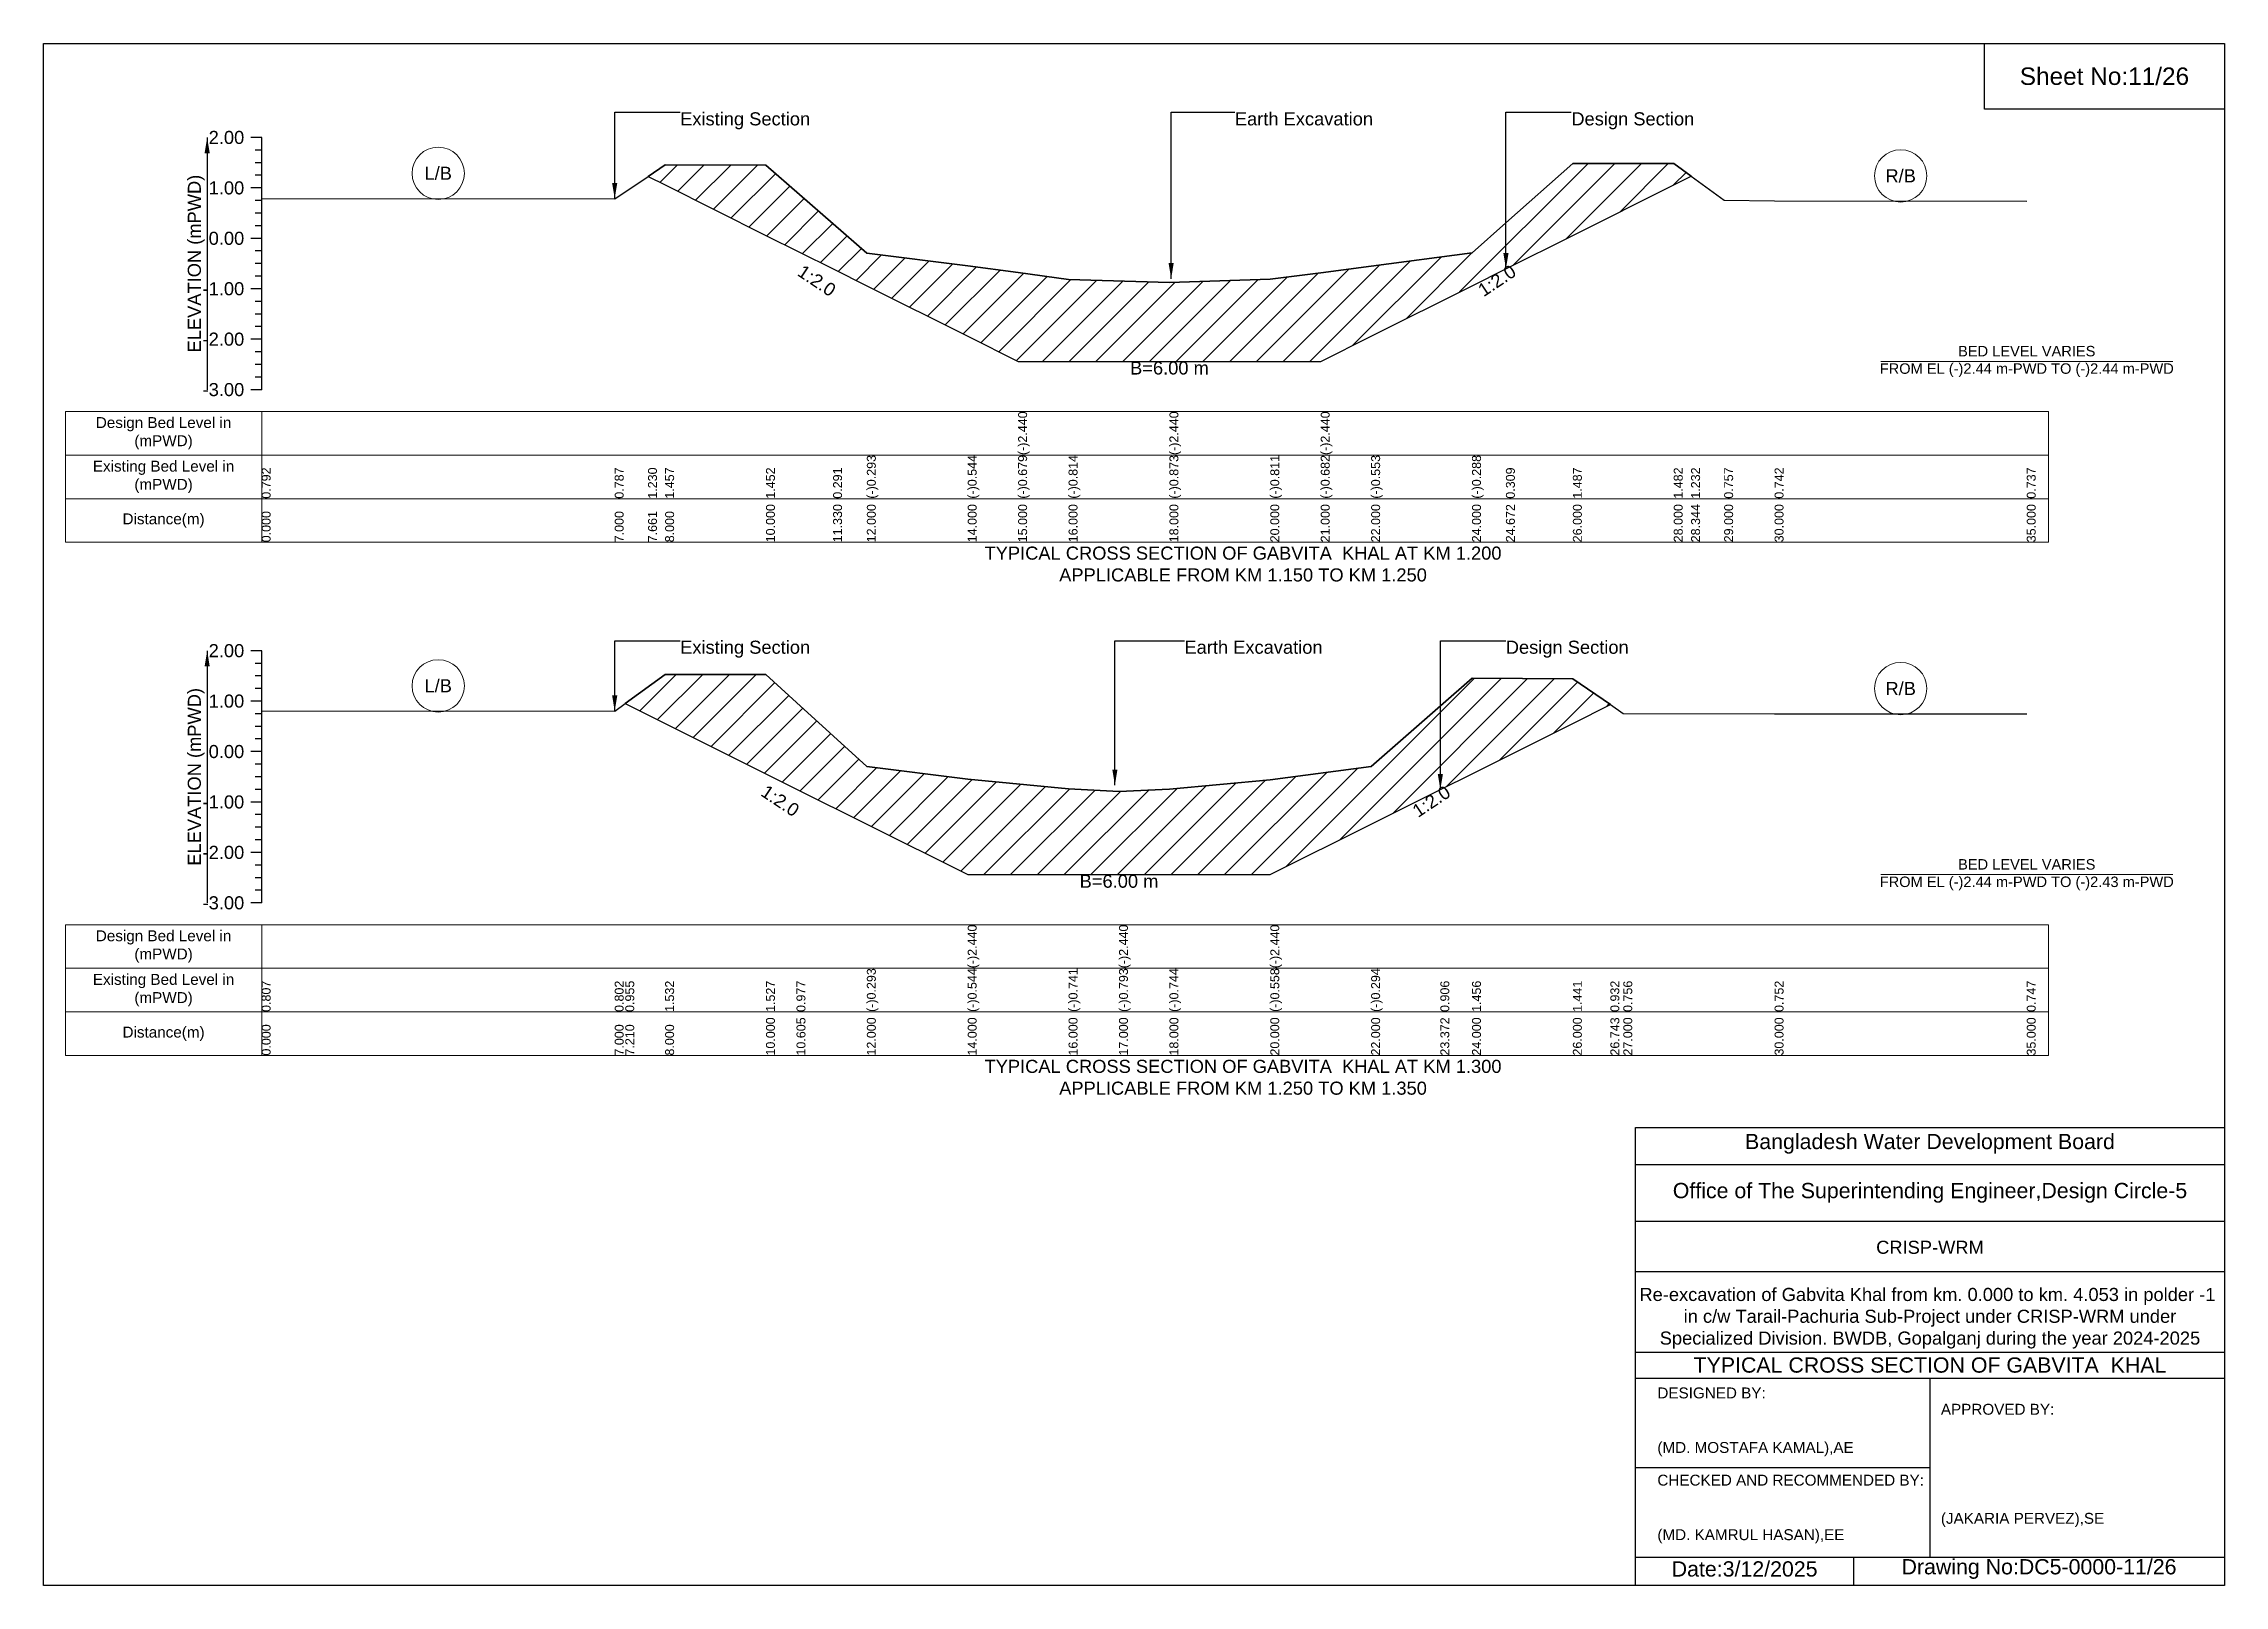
# Model space of a CAD drawing. Header units: feet. Extents: x 91000 to 358000, y -12982 to 34.
# Drawn here: x 200000 to 208000, y -5656 to 0 of the extents above; entities that cross this region are included whole.
import ezdxf

# ---------------------------------------------------------------- set-up
doc = ezdxf.new("R2010")
doc.units = ezdxf.units.FT
doc.header["$LTSCALE"] = 7
doc.header["$MEASUREMENT"] = 0
for name, color, linetype, lineweight in [('Cross section Data Border', 7, 'Continuous', 9), ('Cross Section Labels', 7, 'Continuous', 9), ('Existing_Bed_Level for Xsection', 7, 'Continuous', 25)]:
    doc.layers.add(name, color=color, linetype=linetype, lineweight=lineweight)
doc.styles.get("Standard").update_dxf_attribs({"font": 'arial.ttf'})
doc.dimstyles.get("Standard").update_dxf_attribs({"dimtxt": 0.18, "dimasz": 0.18, "dimexe": 0.18, "dimexo": 0.0625, "dimgap": 0.09, "dimtad": 0, "dimtih": 1, "dimtoh": 1, "dimdec": 4, "dimzin": 0, "dimdsep": 46, "dimtxsty": 'Standard', "dimcen": 0.09, "dimadec": 0, "dimazin": 0, "dimtfac": 1, "dimtdec": 4, "dimtofl": 0, "dimtmove": 0, "dimatfit": 3, "dimfxl": 1, "dimtolj": 1, "dimtzin": 0, "dimarcsym": 0})
pattern_1 = [(45, (0, 320), (-49.055533, 49.055533), [])]

msp = doc.modelspace()

# ---------------------------------------------------------------- texts
at = {"attachment_point": 5}
for s, insert, char_height in [('Sheet No:11/26', (207560, -120), 64), ('Bangladesh Water Development Board', (206920, -4036), 56), ('Office of The Superintending Engineer,Design Circle-5', (206920, -4216), 56)]:
    msp.add_mtext(s, dxfattribs=dict(at, insert=insert, char_height=char_height))
for s, insert, char_height, width, attachment_point in [('CRISP-WRM', (206920, -4416), 48, 2240, 5), ('Re-excavation of Gabvita Khal from km. 0.000 to km. 4.053 in polder -1  in c/w Tarail-Pachuria Sub-Project under CRISP-WRM under Specialized Division. BWDB, Gopalganj during the year 2024-2025', (206920, -4676), 48, 2160, 5), ('TYPICAL CROSS SECTION OF GABVITA  KHAL', (206920, -4848), 56, 2240, 5), ('DESIGNED BY:^J^J^J(MD. MOSTAFA KAMAL),AE', (205920, -5056), 40, 1120, 4), ('APPROVED BY:^J^J^J^J^J^J(JAKARIA PERVEZ),SE', (206960, -5216), 40, 1120, 4), ('CHECKED AND RECOMMENDED BY:^J^J^J(MD. KAMRUL HASAN),EE', (205920, -5376), 40, 1120, 4), ('Date:3/12/2025 ', (206240, -5596), 56, 1120, 5), ('Drawing No:DC5-0000-11/26', (207320, -5596), 56, 1760, 5)]:
    msp.add_mtext(s, dxfattribs=dict(insert=insert, char_height=char_height, width=width, attachment_point=attachment_point))
at = {"layer": 'Cross section Data Border', "char_height": 40, "width": 640, "attachment_point": 5}
for s, insert in [('Design Bed Level in (mPWD)', (200440, -1429.5)), ('Existing Bed Level in (mPWD)', (200440, -1589.5)), ('Distance(m)', (200440, -1749.5)), ('Design Bed Level in (mPWD)', (200440, -3312.3)), ('Existing Bed Level in (mPWD)', (200440, -3472.3)), ('Distance(m)', (200440, -3632.3))]:
    msp.add_mtext(s, dxfattribs=dict(at, insert=insert))
at = {"layer": 'Cross Section Labels'}
for s, insert, char_height, attachment_point in [('Existing Section', (202335, -252), 48, 1), ('Earth Excavation', (204370, -252), 48, 1), ('Design Section', (205604.4, -252), 48, 1), ('L/B', (201447.5, -475.9), 48, 5), ('R/B', (206812.5, -485.2), 48, 5), ('BED LEVEL VARIES ^JFROM EL (-)2.44 m-PWD TO (-)2.44 m-PWD', (207275, -1165.9), 38.4, 5), ('B=6.00 m', (204130, -1165.9), 48, 2), ('TYPICAL CROSS SECTION OF GABVITA  KHAL AT KM 1.200^JAPPLICABLE FROM KM 1.150 TO KM 1.250', (204400, -1909.5), 48, 5), ('Existing Section', (202335, -2190.3), 48, 1), ('Earth Excavation', (204185, -2190.3), 48, 1), ('Design Section', (205363.8, -2190.3), 48, 1), ('L/B', (201447.5, -2356), 48, 5), ('R/B', (206812.5, -2366.1), 48, 5), ('BED LEVEL VARIES ^JFROM EL (-)2.44 m-PWD TO (-)2.43 m-PWD', (207275, -3048.7), 38.4, 5), ('B=6.00 m', (203945, -3048.7), 48, 2), ('TYPICAL CROSS SECTION OF GABVITA  KHAL AT KM 1.300^JAPPLICABLE FROM KM 1.250 TO KM 1.350', (204400, -3792.3), 48, 5)]:
    msp.add_mtext(s, dxfattribs=dict(at, insert=insert, char_height=char_height, attachment_point=attachment_point))
at = {"layer": 'Cross Section Labels', "char_height": 48, "attachment_point": 2}
for insert, rotation in [((202849.9, -849.6), 326.30993), ((205318.1, -849.3), 33.69007), ((202715.7, -2757.8), 326.30993), ((205077.5, -2759.9), 33.69007)]:
    msp.add_mtext('1:2.0', dxfattribs=dict(at, insert=insert, rotation=rotation))
at = {"layer": 'Existing_Bed_Level for Xsection', "char_height": 48, "attachment_point": 6}
for s, insert in [('2.00', (200736, -344.5)), ('1.00', (200736, -529.5)), ('0.00', (200736, -714.5)), ('-1.00', (200736, -899.5)), ('-2.00', (200736, -1084.5)), ('-3.00', (200736, -1269.5)), ('2.00', (200736, -2227.3)), ('1.00', (200736, -2412.3)), ('0.00', (200736, -2597.3)), ('-1.00', (200736, -2782.3)), ('-2.00', (200736, -2967.3)), ('-3.00', (200736, -3152.3))]:
    msp.add_mtext(s, dxfattribs=dict(at, insert=insert))
at = {"layer": 'Existing_Bed_Level for Xsection', "rotation": 90}
for s, insert, char_height, attachment_point in [('ELEVATION (mPWD)', (200560, -807), 48, 5), ('(-)2.440', (203575, -1509.5), 32.8, 1), ('(-)2.440', (204130, -1509.5), 32.8, 1), ('(-)2.440', (204685, -1509.5), 32.8, 1), ('(-)0.293', (203020, -1669.5), 32.8, 1), ('(-)0.544', (203390, -1669.5), 32.8, 1), ('(-)0.679', (203575, -1669.5), 32.8, 1), ('(-)0.814', (203760, -1669.5), 32.8, 1), ('(-)0.873', (204130, -1669.5), 32.8, 1), ('(-)0.811', (204500, -1669.5), 32.8, 1), ('(-)0.682', (204685, -1669.5), 32.8, 1), ('(-)0.553', (204870, -1669.5), 32.8, 1), ('(-)0.288', (205240, -1669.5), 32.8, 1), ('0.792', (200800, -1669.5), 32.8, 1), ('0.787', (202095, -1669.5), 32.8, 1), ('1.230', (202217.2, -1669.5), 32.8, 1), ('1.457', (202280, -1669.5), 32.8, 1), ('1.452', (202650, -1669.5), 32.8, 1), ('0.291', (202896.1, -1669.5), 32.8, 1), ('0.309', (205364.4, -1669.5), 32.8, 1), ('1.487', (205610, -1669.5), 32.8, 1), ('1.482', (205980, -1669.5), 32.8, 1), ('1.232', (206043.7, -1669.5), 32.8, 1), ('0.757', (206165, -1669.5), 32.8, 1), ('0.742', (206350, -1669.5), 32.8, 1), ('0.737', (207275, -1669.5), 32.8, 1), ('0.000', (200800, -1829.5), 32.8, 1), ('7.000', (202095, -1829.5), 32.8, 1), ('7.661', (202217.2, -1829.5), 32.8, 1), ('8.000', (202280, -1829.5), 32.8, 1), ('10.000', (202650, -1829.5), 32.8, 1), ('11.330', (202896.1, -1829.5), 32.8, 1), ('12.000', (203020, -1829.5), 32.8, 1), ('14.000', (203390, -1829.5), 32.8, 1), ('15.000', (203575, -1829.5), 32.8, 1), ('16.000', (203760, -1829.5), 32.8, 1), ('18.000', (204130, -1829.5), 32.8, 1), ('20.000', (204500, -1829.5), 32.8, 1), ('21.000', (204685, -1829.5), 32.8, 1), ('22.000', (204870, -1829.5), 32.8, 1), ('24.000', (205240, -1829.5), 32.8, 1), ('24.672', (205364.4, -1829.5), 32.8, 1), ('26.000', (205610, -1829.5), 32.8, 1), ('28.000', (205980, -1829.5), 32.8, 1), ('28.344', (206043.7, -1829.5), 32.8, 1), ('29.000', (206165, -1829.5), 32.8, 1), ('30.000', (206350, -1829.5), 32.8, 1), ('35.000', (207275, -1829.5), 32.8, 1), ('ELEVATION (mPWD)', (200560, -2689.8), 48, 5), ('(-)2.440', (203390, -3392.3), 32.8, 1), ('(-)2.440', (203945, -3392.3), 32.8, 1), ('(-)2.440', (204500, -3392.3), 32.8, 1), ('0.807', (200800, -3552.3), 32.8, 1), ('0.802', (202095, -3552.3), 32.8, 1), ('0.955', (202133.8, -3552.3), 32.8, 1), ('1.532', (202280, -3552.3), 32.8, 1), ('1.527', (202650, -3552.3), 32.8, 1), ('0.977', (202761.9, -3552.3), 32.8, 1), ('(-)0.293', (203020, -3552.3), 32.8, 1), ('(-)0.544', (203390, -3552.3), 32.8, 1), ('(-)0.741', (203760, -3552.3), 32.8, 1), ('(-)0.793', (203945, -3552.3), 32.8, 1), ('(-)0.744', (204130, -3552.3), 32.8, 1), ('(-)0.558', (204500, -3552.3), 32.8, 1), ('(-)0.294', (204870, -3552.3), 32.8, 1), ('0.906', (205123.8, -3552.3), 32.8, 1), ('1.456', (205240, -3552.3), 32.8, 1), ('1.441', (205610, -3552.3), 32.8, 1), ('0.932', (205747.5, -3552.3), 32.8, 1), ('0.756', (205795, -3552.3), 32.8, 1), ('0.752', (206350, -3552.3), 32.8, 1), ('0.747', (207275, -3552.3), 32.8, 1), ('0.000', (200800, -3712.3), 32.8, 1), ('7.000', (202095, -3712.3), 32.8, 1), ('7.210', (202133.8, -3712.3), 32.8, 1), ('8.000', (202280, -3712.3), 32.8, 1), ('10.000', (202650, -3712.3), 32.8, 1), ('10.605', (202761.9, -3712.3), 32.8, 1), ('12.000', (203020, -3712.3), 32.8, 1), ('14.000', (203390, -3712.3), 32.8, 1), ('16.000', (203760, -3712.3), 32.8, 1), ('17.000', (203945, -3712.3), 32.8, 1), ('18.000', (204130, -3712.3), 32.8, 1), ('20.000', (204500, -3712.3), 32.8, 1), ('22.000', (204870, -3712.3), 32.8, 1), ('23.372', (205123.8, -3712.3), 32.8, 1), ('24.000', (205240, -3712.3), 32.8, 1), ('26.000', (205610, -3712.3), 32.8, 1), ('26.743', (205747.5, -3712.3), 32.8, 1), ('27.000', (205795, -3712.3), 32.8, 1), ('30.000', (206350, -3712.3), 32.8, 1), ('35.000', (207275, -3712.3), 32.8, 1)]:
    msp.add_mtext(s, dxfattribs=dict(at, insert=insert, char_height=char_height, attachment_point=attachment_point))

# ---------------------------------------------------------------- hatches: boundary and pattern name
at = {"layer": 'Existing_Bed_Level for Xsection'}
h = msp.add_hatch(dxfattribs=at)
h.set_pattern_fill('ANSI31', color=256, scale=555, style=0)
h.set_pattern_definition(pattern_1)
h.paths.add_polyline_path([(202217.2, -487), (202280, -518.4), (202650, -703.4), (202896.1, -826.5), (203020, -888.4), (203390, -1073.4), (203575, -1165.9), (203760, -1165.9), (204130, -1165.9), (204500, -1165.9), (204685, -1165.9), (204870, -1073.4), (205240, -888.4), (205364.4, -826.2), (205610, -703.4), (205980, -518.4), (206043.7, -486.5), (205980, -440.3), (205610, -439.4), (205364.4, -657.4), (205240, -767.8), (204870, -816.8), (204685, -840.7), (204500, -864.5), (204130, -876), (203760, -865.1), (203575, -840.1), (203390, -815.1), (203020, -768.7), (202896.1, -660.6), (202650, -445.9), (202280, -444.9)])
h = msp.add_hatch(dxfattribs=at)
h.set_pattern_fill('ANSI31', color=256, scale=555, style=0)
h.set_pattern_definition(pattern_1)
h.paths.add_polyline_path([(202133.8, -2420.6), (202280, -2493.7), (202650, -2678.7), (202761.9, -2734.6), (203020, -2863.7), (203390, -3048.7), (203760, -3048.7), (203945, -3048.7), (204130, -3048.7), (204500, -3048.7), (204870, -2863.7), (205123.8, -2736.8), (205240, -2678.7), (205610, -2493.7), (205747.5, -2424.9), (205610, -2330.7), (205240, -2327.9), (205123.8, -2429.6), (204870, -2651.7), (204500, -2700.5), (204130, -2734.9), (203945, -2744), (203760, -2734.4), (203390, -2697.9), (203020, -2651.5), (202761.9, -2416.6), (202650, -2314.8), (202280, -2313.9)])

# ---------------------------------------------------------------- linework, layer by layer
for points in [[(200000, 0), (208000, 0), (208000, -5656), (200000, -5656)], [(207120, 0), (208000, 0), (208000, -240), (207120, -240)]]:
    msp.add_lwpolyline(points, close=True)
for points in [[(205840, -5656), (205840, -3976), (208000, -3976)], [(205840, -4112), (208000, -4112)], [(205840, -4320), (208000, -4320)], [(205840, -4504), (208000, -4504)], [(205840, -4800), (208000, -4800)], [(205840, -4896), (208000, -4896)], [(206920, -4896), (206920, -5552)], [(205840, -5224), (206920, -5224)], [(205840, -5552), (208000, -5552)], [(206640, -5552), (206640, -5656)]]:
    msp.add_lwpolyline(points)
at = {"layer": 'Cross section Data Border'}
for points in [[(200080, -1349.5), (207355, -1349.5), (207355, -1829.5), (200080, -1829.5)], [(200080, -3232.3), (207355, -3232.3), (207355, -3712.3), (200080, -3712.3)]]:
    msp.add_lwpolyline(points, close=True, dxfattribs=at)
for points in [[(200800, -1349.5), (200800, -1829.5)], [(200080, -1509.5), (207355, -1509.5)], [(200080, -1669.5), (207355, -1669.5)], [(200800, -3232.3), (200800, -3712.3)], [(200080, -3392.3), (207355, -3392.3)], [(200080, -3552.3), (207355, -3552.3)]]:
    msp.add_lwpolyline(points, dxfattribs=at)
at = {"layer": 'Cross Section Labels'}
for points in [[(206739.2, -1165.9), (207810.8, -1165.9)], [(206739.2, -3048.7), (207810.8, -3048.7)]]:
    msp.add_lwpolyline(points, dxfattribs=at)
for centre in [(201447.5, -475.9), (206812.5, -485.2), (201447.5, -2356), (206812.5, -2366.1)]:
    msp.add_circle(centre, 96, dxfattribs=at)
at = {"layer": 'Existing_Bed_Level for Xsection'}
for points in [[(200800, -344.5), (200760, -344.5)], [(200800, -390.7), (200776, -390.7)], [(200800, -1269.5), (200800, -1084.5), (200800, -899.5), (200800, -714.5), (200800, -529.5), (200800, -344.5)], [(200800, -437), (200776, -437)], [(200800, -568), (202095, -568.9), (202217.2, -487), (202280, -444.9), (202650, -445.9), (202896.1, -660.6), (203020, -768.7), (203390, -815.1), (203575, -840.1), (203575, -840.1), (203760, -865.1), (204130, -876), (204130, -876), (204500, -864.5), (204685, -840.7), (204685, -840.7), (204870, -816.8), (205240, -767.8), (205364.4, -657.4), (205610, -439.4), (205980, -440.3), (206043.7, -486.5), (206165, -574.5), (206350, -577.2), (207275, -578.2)], [(200800, -529.5), (200760, -529.5)], [(200800, -483.2), (200776, -483.2)], [(200800, -575.7), (200776, -575.7)], [(200800, -622), (200776, -622)], [(200800, -714.5), (200760, -714.5)], [(200800, -668.2), (200776, -668.2)], [(200800, -760.7), (200776, -760.7)], [(200800, -807), (200776, -807)], [(200800, -853.2), (200776, -853.2)], [(200800, -899.5), (200760, -899.5)], [(200800, -945.7), (200776, -945.7)], [(200800, -992), (200776, -992)], [(200800, -1038.2), (200776, -1038.2)], [(200800, -1084.5), (200760, -1084.5)], [(200800, -1130.7), (200776, -1130.7)], [(200800, -1177), (200776, -1177)], [(200800, -1269.5), (200760, -1269.5)], [(200800, -1223.2), (200776, -1223.2)], [(200800, -2227.3), (200760, -2227.3)], [(200800, -3152.3), (200800, -2967.3), (200800, -2782.3), (200800, -2597.3), (200800, -2412.3), (200800, -2227.3)], [(200800, -2273.5), (200776, -2273.5)], [(200800, -2319.8), (200776, -2319.8)], [(200800, -2448), (202095, -2448.9), (202133.8, -2420.6), (202280, -2313.9), (202650, -2314.8), (202761.9, -2416.6), (203020, -2651.5), (203390, -2697.9), (203390, -2697.9), (203760, -2734.4), (203945, -2744), (203945, -2744), (204130, -2734.9), (204500, -2700.5), (204500, -2700.5), (204870, -2651.7), (205123.8, -2429.6), (205240, -2327.9), (205610, -2330.7), (205747.5, -2424.9), (205795, -2457.4), (206350, -2458.2), (207275, -2459.1)], [(200800, -2366), (200776, -2366)], [(200800, -2412.3), (200760, -2412.3)], [(200800, -2458.5), (200776, -2458.5)], [(200800, -2504.8), (200776, -2504.8)], [(200800, -2551), (200776, -2551)], [(200800, -2597.3), (200760, -2597.3)], [(200800, -2643.5), (200776, -2643.5)], [(200800, -2689.8), (200776, -2689.8)], [(200800, -2782.3), (200760, -2782.3)], [(200800, -2736), (200776, -2736)], [(200800, -2828.5), (200776, -2828.5)], [(200800, -2874.8), (200776, -2874.8)], [(200800, -2921), (200776, -2921)], [(200800, -2967.3), (200760, -2967.3)], [(200800, -3013.5), (200776, -3013.5)], [(200800, -3059.8), (200776, -3059.8)], [(200800, -3106), (200776, -3106)], [(200800, -3152.3), (200760, -3152.3)]]:
    msp.add_lwpolyline(points, dxfattribs=at)
for points in [[(202217.2, -487), (202217.2, -487), (202280, -518.4), (202650, -703.4), (202896.1, -826.5), (203020, -888.4), (203390, -1073.4), (203575, -1165.9), (203575, -1165.9), (203760, -1165.9), (204130, -1165.9), (204130, -1165.9), (204500, -1165.9), (204685, -1165.9), (204685, -1165.9), (204870, -1073.4), (205240, -888.4), (205364.4, -826.2), (205610, -703.4), (205980, -518.4), (206043.7, -486.5), (206043.7, -486.5), (206043.7, -486.5), (205980, -440.3), (205610, -439.4), (205364.4, -657.4), (205240, -767.8), (204870, -816.8), (204685, -840.7), (204685, -840.7), (204500, -864.5), (204130, -876), (204130, -876), (203760, -865.1), (203575, -840.1), (203575, -840.1), (203390, -815.1), (203020, -768.7), (202896.1, -660.6), (202650, -445.9), (202280, -444.9), (202217.2, -487)], [(202133.8, -2420.6), (202280, -2493.7), (202650, -2678.7), (202761.9, -2734.6), (203020, -2863.7), (203390, -3048.7), (203390, -3048.7), (203760, -3048.7), (203945, -3048.7), (203945, -3048.7), (204130, -3048.7), (204500, -3048.7), (204500, -3048.7), (204870, -2863.7), (205123.8, -2736.8), (205240, -2678.7), (205610, -2493.7), (205747.5, -2424.9), (205747.5, -2424.9), (205747.5, -2424.9), (205610, -2330.7), (205240, -2327.9), (205123.8, -2429.6), (204870, -2651.7), (204500, -2700.5), (204500, -2700.5), (204130, -2734.9), (203945, -2744), (203945, -2744), (203760, -2734.4), (203390, -2697.9), (203390, -2697.9), (203020, -2651.5), (202761.9, -2416.6), (202650, -2314.8), (202280, -2313.9)]]:
    msp.add_lwpolyline(points, close=True, dxfattribs=at)

msp.set_redraw_order([(e.dxf.handle, doc.entitydb.next_handle()) for e in msp.query("TEXT MTEXT ATTDEF DIMENSION ARC_DIMENSION")])  # texts and dimensions are drawn at this point

# ---------------------------------------------------------------- leaders
at = {"layer": 'Cross Section Labels', "annotation_type": 0, "has_hookline": 1, "hookline_direction": 0}
for points, text_width in [([(202095, -568.9), (202095, -252), (202334.9, -252)], 467.2), ([(204136.3, -862.4), (204136.3, -252), (204369.9, -252)], 497), ([(205364.4, -826.2), (205364.4, -252), (205604.3, -252)], 441.2), ([(202095, -2448.9), (202095, -2190.3), (202334.9, -2190.3)], 467.2), ([(203929.9, -2720.7), (203929.9, -2190.3), (204184.9, -2190.3)], 497), ([(205123.8, -2736.8), (205123.8, -2190.3), (205363.7, -2190.3)], 441.2)]:
    msp.add_leader(points, dimstyle='Standard', override={"dimasz": 57.6}, dxfattribs=dict(at, text_width=text_width))
at = {"layer": 'Existing_Bed_Level for Xsection'}
for points in [[(200600, -344.5), (200600, -1269.5)], [(200600, -2227.3), (200600, -3152.3)]]:
    msp.add_leader(points, dimstyle='Standard', override={"dimasz": 57.6}, dxfattribs=at)

doc.saveas('drawing.dxf')
